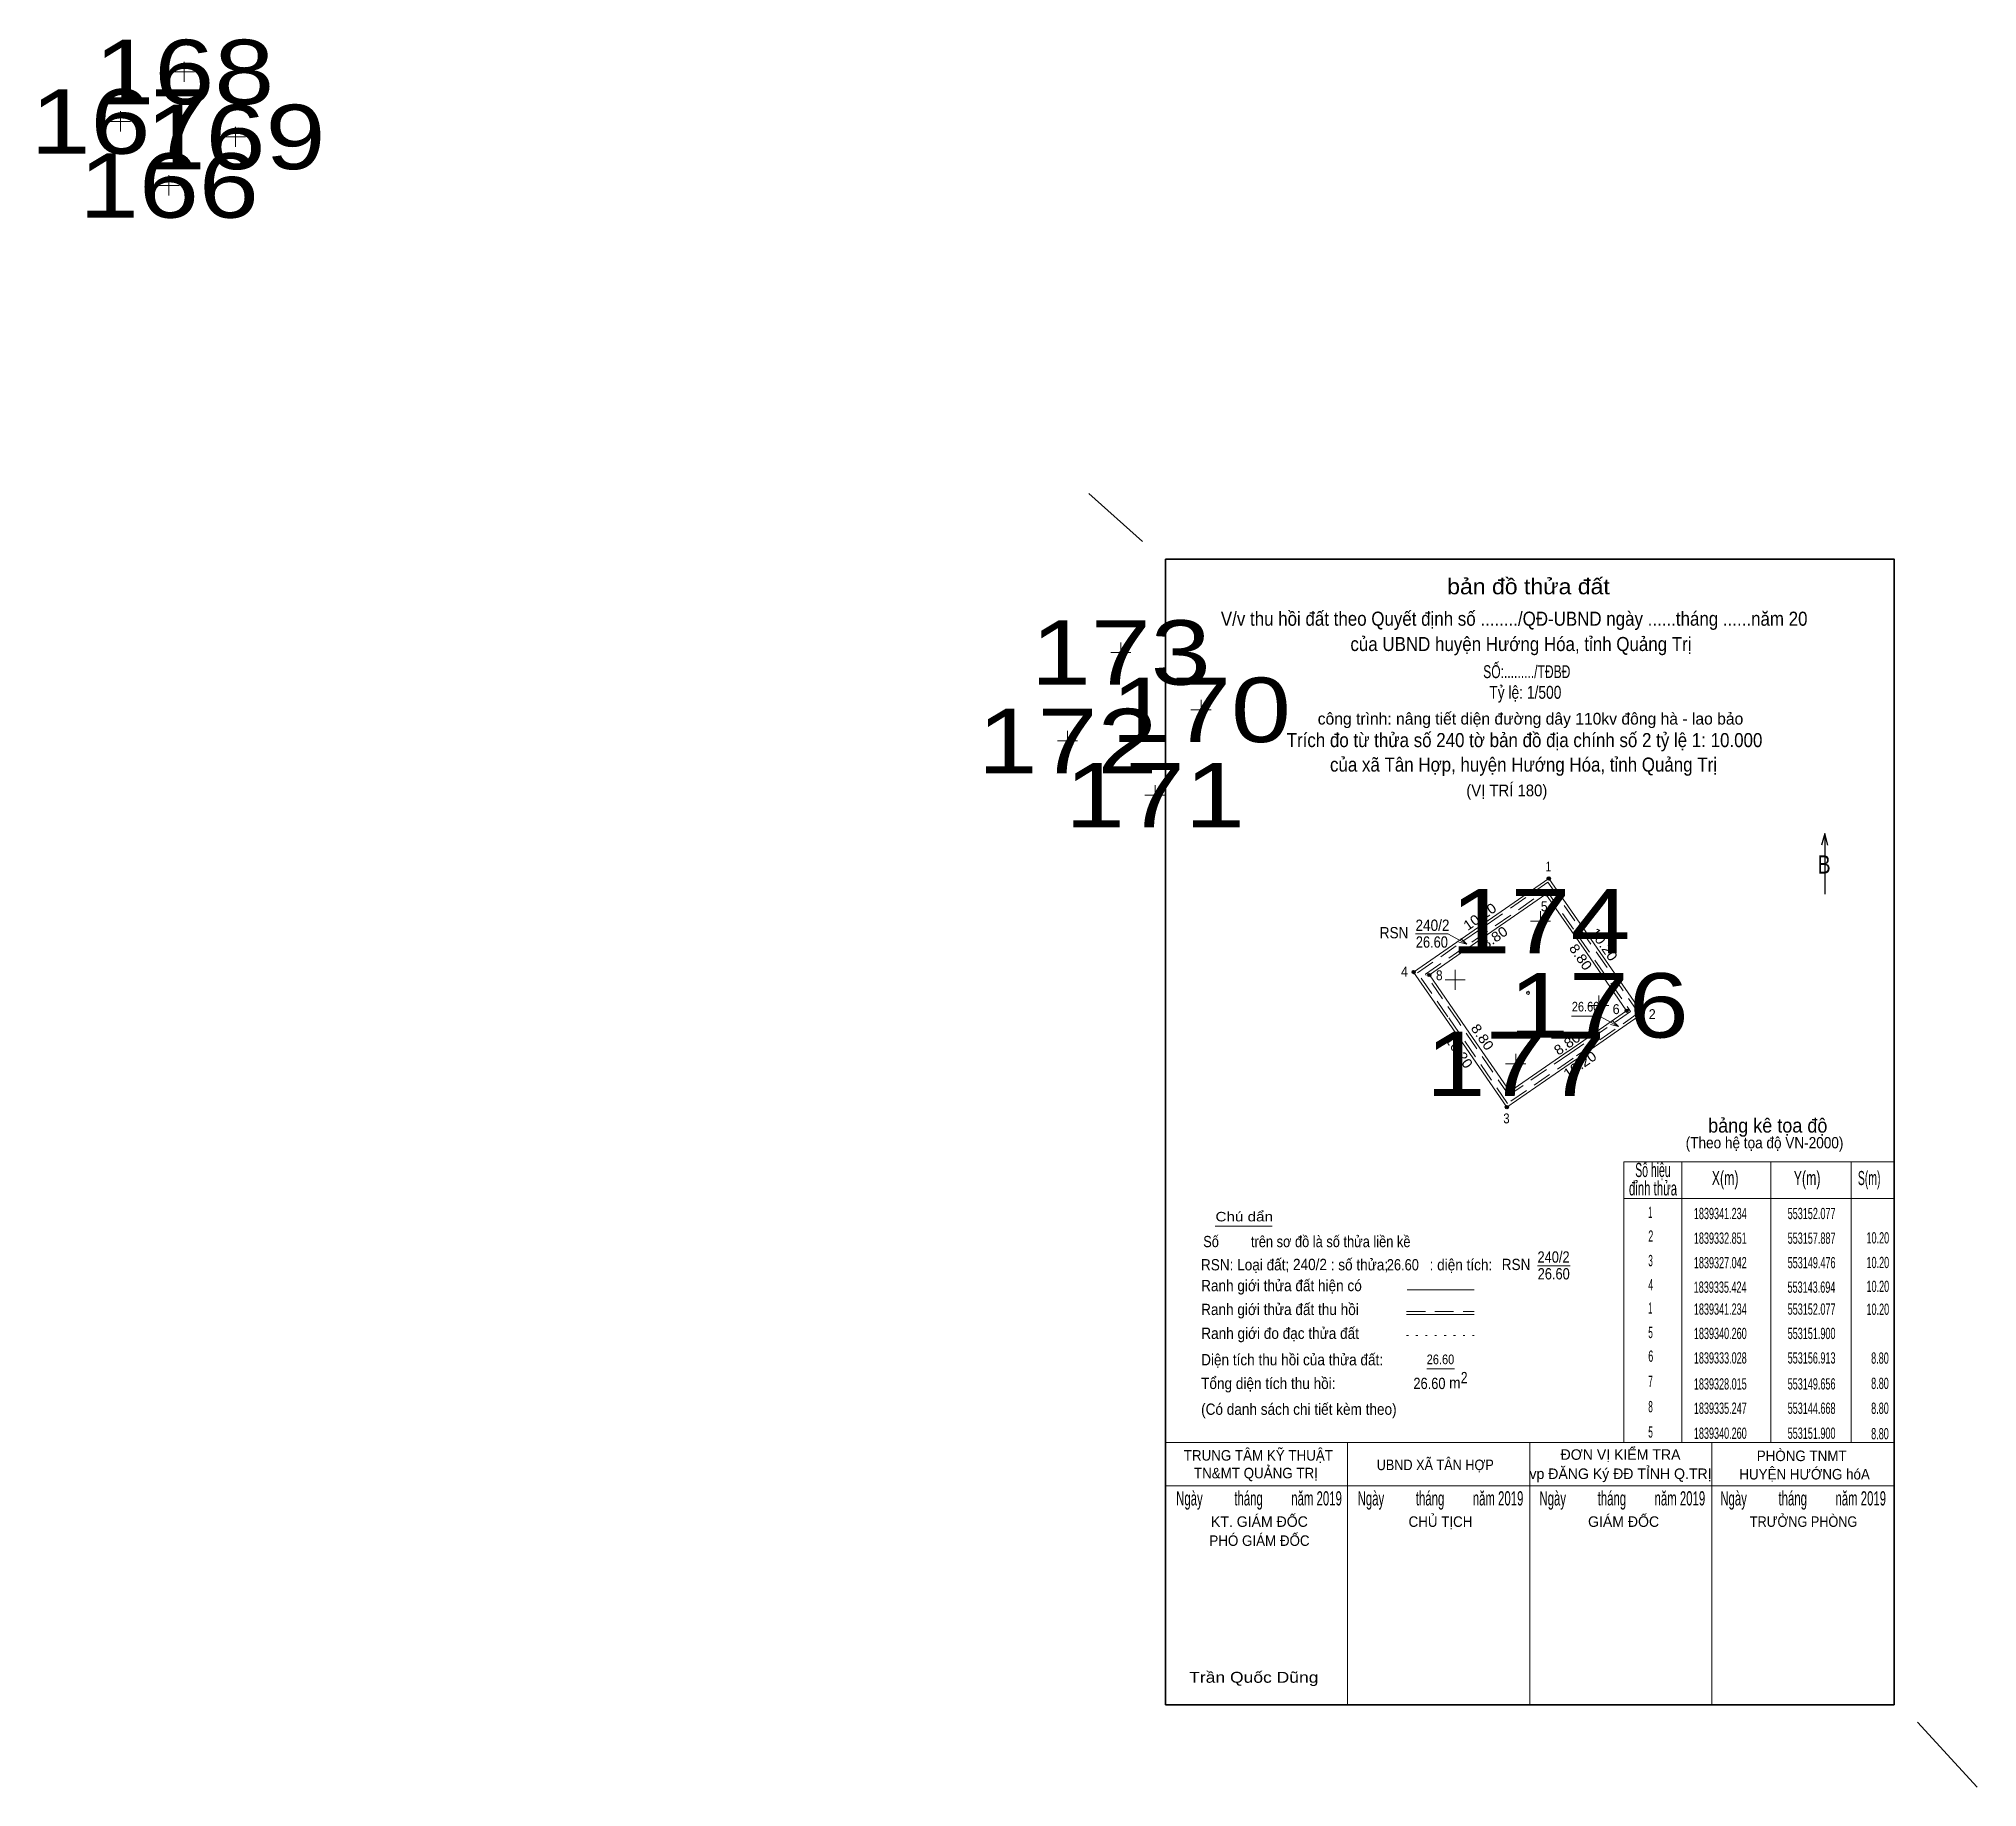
# Model space of a CAD drawing. Header units: metres. Extents: x 552002 to 555993, y 1839285 to 1841227.
# Drawn here: x 553058.4 to 553178.7, y 1839284.9 to 1839393.3 of the extents above; entities that cross this region are included whole.
import ezdxf
from ezdxf.enums import TextEntityAlignment as Align

# ---------------------------------------------------------------- set-up
doc = ezdxf.new("R2010")
doc.units = ezdxf.units.M
doc.header["$LTSCALE"] = 0.39
doc.header["$PDMODE"] = 32
doc.header["$PDSIZE"] = 0.195
doc.linetypes.add('DOTTED', pattern=[1.5, 0.3, -1.2])
doc.linetypes.add('MEDIUM_DASHED', pattern=[4.5, 3, -1.5])
for name, color, linetype, lineweight in [('1', 7, 'Continuous', 25), ('10', 7, 'Continuous', 13), ('11', 7, 'Continuous', 13), ('15', 7, 'Continuous', 13), ('3', 7, 'Continuous', 13), ('6', 7, 'Continuous', 13)]:
    doc.layers.add(name, color=color, linetype=linetype, lineweight=lineweight)
for name, color, linetype in [('12', 7, 'Continuous'), ('16', 7, 'Continuous'), ('63', 7, 'Continuous')]:
    doc.layers.add(name, color=color, linetype=linetype)

msp = doc.modelspace()

# ---------------------------------------------------------------- texts
at = {"layer": '1'}
for s, height, width, p in [('bản đồ thửa đất', 0.9708, 1.1, (553150.82, 1839358.86)), ('(VỊ TRÍ 180)', 0.7265, 0.95, (553149.475, 1839346.33)), ('bảng kê tọa độ', 0.88, 0.95, (553165.665, 1839325.47)), ('(Theo hệ tọa độ VN-2000)', 0.6998, 0.9, (553165.465, 1839324.49)), ('Số hiệu ', 0.88, 0.55, (553158.63, 1839322.71)), ('X(m)', 0.88, 0.65, (553163.02, 1839322.21)), ('Y(m)', 0.88, 0.65, (553168.105, 1839322.21)), ('S(m)', 0.88, 0.55, (553171.955, 1839322.21)), ('đỉnh thửa', 0.88, 0.6, (553158.545, 1839321.57)), ('Chú dẩn', 0.5882, 1.2, (553133.185, 1839319.96)), ('TRUNG TÂM KỸ THUẬT', 0.6525, 0.95, (553134.06, 1839305.12)), ('UBND XÃ TÂN HỢP', 0.6525, 0.9, (553145.035, 1839304.53)), ('PHÒNG TNMT', 0.6525, 0.95, (553167.77, 1839305.09)), (' TN&MT QUẢNG TRỊ', 0.6525, 0.95, (553133.795, 1839304.02)), ('HUYỆN HƯỚNG hóA', 0.6525, 0.95, (553167.95, 1839303.95)), ('CHỦ TỊCH', 0.6525, 0.95, (553145.36, 1839301.01)), ('TRƯỞNG PHÒNG', 0.6525, 0.9, (553167.885, 1839301.01)), ('PHÓ GIÁM ĐỐC', 0.6525, 0.95, (553134.13, 1839299.83)), ('Trần Quốc Dũng', 0.6761, 1.2, (553133.78, 1839291.34))]:
    msp.add_text(s, height=height, dxfattribs=dict(at, width=width)).set_placement(p, align=Align.CENTER)
for s, height, p in [('công trình: nâng tiết diện đường dây 110kv đông hà - lao bảo', 0.7265, (553150.945, 1839350.78)), ('ĐƠN VỊ KIỂM TRA', 0.6525, (553156.53, 1839305.17)), ('vp ĐĂNG Ký ĐĐ TỈNH Q.TRỊ', 0.6525, (553156.53, 1839303.98)), ('KT. GIÁM ĐỐC', 0.6525, (553134.125, 1839301.01)), ('GIÁM ĐỐC', 0.6525, (553156.72, 1839301.01))]:
    msp.add_text(s, height=height, dxfattribs=at).set_placement(p, align=Align.CENTER)
for s, height, width, p in [('B', 1.125, 0.8, (553168.76, 1839341.54)), ('m', 0.6998, 0.9, (553145.9, 1839309.6)), ('2', 0.6998, 0.8, (553146.62, 1839309.92)), ('Ngày          tháng         năm 2019', 0.88, 0.6, (553128.96, 1839302.34)), ('Ngày          tháng         năm 2019', 0.88, 0.6, (553140.22, 1839302.34)), ('Ngày          tháng         năm 2019', 0.88, 0.6, (553151.5, 1839302.34)), ('Ngày          tháng         năm 2019', 0.88, 0.6, (553162.72, 1839302.34))]:
    msp.add_text(s, height=height, dxfattribs=dict(at, width=width)).set_placement(p)
at = {"layer": '12', "width": 1.25}
for s, p in [('168', (553067.425, 1839389.26)), ('167', (553063.465, 1839386.19)), ('169', (553070.605, 1839385.23)), ('166', (553066.475, 1839382.22)), ('173', (553125.525, 1839353.25)), ('170', (553130.505, 1839349.69)), ('172', (553122.225, 1839347.76)), ('171', (553127.645, 1839344.4)), ('174', (553151.565, 1839336.58)), ('176', (553155.185, 1839331.36)), ('177', (553150.025, 1839327.73))]:
    msp.add_text(s, height=4, dxfattribs=at).set_placement(p, align=Align.CENTER)
at = {"layer": '15', "width": 0.85}
for p in [(553154.36, 1839332.98), (553145.36, 1839311.1)]:
    msp.add_text('26.60', height=0.5999, dxfattribs=at).set_placement(p, align=Align.CENTER)
at = {"layer": '16'}
for s, height, width, p in [('RSN', 0.6998, 0.9, (553141.59, 1839337.52)), ('Số         trên sơ đồ là số thửa liền kề', 0.6998, 0.85, (553130.64, 1839318.36)), ('RSN: Loại đất;           : số thửa;           : diện tích:', 0.6998, 0.9, (553130.5, 1839316.92)), ('RSN', 0.6998, 0.9, (553149.16, 1839316.94)), ('Ranh giới thửa đất hiện có', 0.7, 0.9, (553130.51, 1839315.63)), ('Ranh giới thửa đất thu hồi', 0.7, 0.9, (553130.51, 1839314.15)), ('Ranh giới đo đạc thửa đất', 0.7, 0.9, (553130.52, 1839312.67)), ('Diện tích thu hồi của thửa đất:', 0.7, 0.9, (553130.51, 1839311.03)), ('Tổng diện tích thu hồi:', 0.7, 0.9, (553130.51, 1839309.56)), ('(Có danh sách chi tiết kèm theo)', 0.7, 0.9, (553130.51, 1839307.96))]:
    msp.add_text(s, height=height, dxfattribs=dict(at, width=width)).set_placement(p)
at = {"layer": '6'}
for s, width, p in [('SỐ:........./TĐBĐ', 0.7, (553150.715, 1839353.66)), ('Tỷ lệ: 1/500', 0.8, (553150.625, 1839352.38))]:
    msp.add_text(s, height=0.8, dxfattribs=dict(at, width=width)).set_placement(p, align=Align.CENTER)
for s, height, width, p in [('1', 0.6125, 0.75, (553151.88, 1839341.67)), ('240/2', 0.6997, 0.9, (553143.81, 1839337.98)), ('5', 0.6125, 0.9, (553151.59, 1839339.2)), ('4', 0.6125, 0.95, (553142.91, 1839335.15)), ('8', 0.6125, 0.9, (553145.08, 1839334.92)), ('6', 0.6125, 0.95, (553156.04, 1839332.82)), ('2', 0.6125, 0.95, (553158.28, 1839332.51)), ('7', 0.6125, 0.95, (553149.55, 1839328.41)), ('3', 0.6125, 0.85, (553149.26, 1839326.04)), ('1', 0.7, 0.5, (553158.25, 1839320.18)), ('1839341.234', 0.7, 0.6, (553161.08, 1839320.1)), ('553152.077', 0.7, 0.6, (553166.9, 1839320.1)), ('2', 0.7, 0.6, (553158.25, 1839318.7)), ('1839332.851', 0.7, 0.6, (553161.08, 1839318.57)), ('553157.887', 0.7, 0.6, (553166.9, 1839318.57)), ('10.20', 0.7, 0.6, (553171.79, 1839318.59)), ('240/2', 0.6998, 0.9, (553136.21, 1839316.94)), ('240/2', 0.6997, 0.85, (553151.38, 1839317.4)), ('3', 0.7, 0.55, (553158.25, 1839317.18)), ('1839327.042', 0.7, 0.6, (553161.08, 1839317.05)), ('553149.476', 0.7, 0.6, (553166.9, 1839317.05)), ('10.20', 0.7, 0.6, (553171.79, 1839317.06)), ('4', 0.7, 0.6, (553158.25, 1839315.68)), ('1839335.424', 0.7, 0.6, (553161.07, 1839315.53)), ('553143.694', 0.7, 0.6, (553166.89, 1839315.53)), ('10.20', 0.7, 0.6, (553171.79, 1839315.58)), ('1', 0.7, 0.5, (553158.25, 1839314.24)), ('1839341.234', 0.7, 0.6, (553161.08, 1839314.17)), ('553152.077', 0.7, 0.6, (553166.9, 1839314.17)), ('10.20', 0.7, 0.6, (553171.79, 1839314.16)), ('5', 0.7, 0.55, (553158.25, 1839312.72)), ('1839340.260', 0.7, 0.6, (553161.08, 1839312.66)), ('553151.900', 0.7, 0.6, (553166.9, 1839312.66)), ('6', 0.7, 0.6, (553158.25, 1839311.25)), ('1839333.028', 0.7, 0.6, (553161.08, 1839311.14)), ('553156.913', 0.7, 0.6, (553166.9, 1839311.14)), ('8.80', 0.7, 0.6, (553172.08, 1839311.13)), ('26.60', 0.6997, 0.85, (553143.68, 1839309.56)), ('7', 0.7, 0.55, (553158.25, 1839309.69)), ('1839328.015', 0.7, 0.6, (553161.08, 1839309.53)), ('553149.656', 0.7, 0.6, (553166.9, 1839309.53)), ('8.80', 0.7, 0.6, (553172.08, 1839309.56)), ('8', 0.7, 0.55, (553158.25, 1839308.12)), ('1839335.247', 0.7, 0.6, (553161.08, 1839308.02)), ('553144.668', 0.7, 0.6, (553166.9, 1839308.02)), ('8.80', 0.7, 0.6, (553172.08, 1839308.02)), ('5', 0.7, 0.55, (553158.25, 1839306.55)), ('1839340.260', 0.7, 0.6, (553161.08, 1839306.47)), ('553151.900', 0.7, 0.6, (553166.9, 1839306.47)), ('8.80', 0.7, 0.6, (553172.08, 1839306.44))]:
    msp.add_text(s, height=height, dxfattribs=dict(at, width=width)).set_placement(p)
at = {"layer": '6', "width": 0.85}
for p in [(553145.82, 1839336.94), (553144.02, 1839316.92), (553153.38, 1839316.36)]:
    msp.add_text('26.60', height=0.6997, dxfattribs=at).set_placement(p, align=Align.RIGHT)
at = {"layer": '63', "width": 0.9}
for s, p in [('V/v thu hồi đất theo Quyết định số ......../QĐ-UBND ngày ......tháng ......năm 20    ', (553150.515, 1839356.91)), ('     của UBND huyện Hướng Hóa, tỉnh Quảng Trị', (553149.625, 1839355.34)), ('Trích đo từ thửa số 240 tờ bản đồ địa chính số 2 tỷ lệ 1: 10.000', (553150.575, 1839349.38)), ('của xã Tân Hợp, huyện Hướng Hóa, tỉnh Quảng Trị', (553150.51, 1839347.86))]:
    msp.add_text(s, height=0.8719, dxfattribs=at).set_placement(p, align=Align.CENTER)
at = {"layer": '63', "width": 1.1}
for s, rotation, p in [('10.20', 34.728, (553147.9755, 1839338.6115)), ('8.80', 34.728, (553148.8805, 1839337.3072)), ('10.20', 304.728, (553155.2415, 1839336.9645)), ('8.80', 304.728, (553153.8037, 1839336.1845)), ('10.20', 304.728, (553146.2615, 1839330.3045)), ('8.80', 304.728, (553147.7072, 1839331.2195)), ('8.80', 34.728, (553153.3905, 1839330.7272)), ('10.20', 34.728, (553154.1855, 1839329.4215))]:
    msp.add_text(s, height=0.6125, rotation=rotation, dxfattribs=at).set_placement(p, align=Align.CENTER)

# ---------------------------------------------------------------- hatches: boundary and pattern name
at = {"layer": '1'}
for points in [[(553152.1767, 1839341.2343, 1), (553151.9767, 1839341.2343, 1)], [(553152.0001, 1839340.2603, 1), (553151.8001, 1839340.2603, 1)], [(553143.7937, 1839335.4236, 1), (553143.5937, 1839335.4236, 1)], [(553144.7678, 1839335.247, 1), (553144.5678, 1839335.247, 1)], [(553157.0134, 1839333.0279, 1), (553156.8134, 1839333.0279, 1)], [(553157.9875, 1839332.8513, 1), (553157.7875, 1839332.8513, 1)], [(553149.7555, 1839328.0154, 1), (553149.5555, 1839328.0154, 1)], [(553149.5757, 1839327.0419, 1), (553149.3757, 1839327.0419, 1)]]:
    msp.add_hatch(color=256, dxfattribs=at).paths.add_polyline_path(points)

# ---------------------------------------------------------------- linework, layer by layer
msp.add_line((553169.2, 1839344.03), (553169.2, 1839340.25), dxfattribs=at)
at = {"layer": '1', "lineweight": 13}
for p, q in [((553156.74, 1839323.66), (553173.51, 1839323.66)), ((553156.74, 1839323.66), (553156.74, 1839306.25)), ((553160.33, 1839323.66), (553160.33, 1839306.25)), ((553165.85, 1839323.66), (553165.85, 1839306.25)), ((553170.83, 1839323.66), (553170.83, 1839306.25)), ((553156.74, 1839321.38), (553173.51, 1839321.38))]:
    msp.add_line(p, q, dxfattribs=at)
at = {"layer": '1'}
msp.add_lwpolyline([(553169.39, 1839343.3), (553169.2, 1839344.03), (553169, 1839343.3)], dxfattribs=at)
for centre in [(553152.0767, 1839341.2343), (553151.9001, 1839340.2603), (553143.6937, 1839335.4236), (553144.6678, 1839335.247), (553156.9134, 1839333.0279), (553157.8875, 1839332.8513), (553149.6555, 1839328.0154), (553149.4757, 1839327.0419)]:
    msp.add_circle(centre, 0.1, dxfattribs=at)
at = {"layer": '10'}
for p, q in [((553143.3, 1839315.71), (553147.44, 1839315.71)), ((553143.25, 1839314.19), (553147.44, 1839314.19))]:
    msp.add_line(p, q, dxfattribs=at)
at = {"layer": '10', "linetype": 'MEDIUM_DASHED'}
msp.add_line((553143.25, 1839314.36), (553147.44, 1839314.36), dxfattribs=at)
at = {"layer": '10', "linetype": 'DOTTED'}
msp.add_line((553143.25, 1839312.88), (553147.44, 1839312.88), dxfattribs=at)
at = {"layer": '10'}
msp.add_lwpolyline([(553143.69, 1839335.42), (553152.08, 1839341.23), (553157.89, 1839332.85), (553153.7, 1839329.95), (553153.68, 1839329.93), (553149.48, 1839327.04), (553145.68, 1839332.56)], close=True, dxfattribs=at)
at = {"layer": '10', "linetype": 'MEDIUM_DASHED'}
for points in [[(553145.82, 1839332.65), (553143.93, 1839335.38), (553152.03, 1839341), (553157.65, 1839332.89), (553153.6, 1839330.09), (553153.58, 1839330.07), (553149.52, 1839327.28)], [(553144.43, 1839335.29), (553151.94, 1839340.5), (553157.15, 1839332.98), (553153.39, 1839330.38), (553153.38, 1839330.37), (553149.61, 1839327.78), (553146.48, 1839332.33), (553146.48, 1839332.33)]]:
    msp.add_lwpolyline(points, close=True, dxfattribs=at)
at = {"layer": '10'}
for points in [[(553147.17, 1839331.63), (553144.67, 1839335.25), (553148.28, 1839337.75), (553151.9, 1839340.26)], [(553151.9, 1839340.26), (553154.41, 1839336.64), (553156.91, 1839333.03), (553153.3, 1839330.52)], [(553153.28, 1839330.51), (553149.66, 1839328.02), (553147.16, 1839331.64)]]:
    msp.add_lwpolyline(points, dxfattribs=at)
msp.add_point((553150.79, 1839334.14), dxfattribs=at)
at = {"layer": '11'}
for p, q in [((553067.42, 1839390.64), (553067.42, 1839391.89)), ((553068.05, 1839391.27), (553066.8, 1839391.27)), ((553064.09, 1839388.19), (553062.84, 1839388.19)), ((553063.47, 1839387.57), (553063.47, 1839388.82)), ((553071.23, 1839387.23), (553069.98, 1839387.23)), ((553070.61, 1839386.61), (553070.61, 1839387.85)), ((553066.47, 1839383.6), (553066.47, 1839384.85)), ((553067.1, 1839384.22), (553065.85, 1839384.22)), ((553125.52, 1839354.62), (553125.52, 1839355.87)), ((553126.15, 1839355.25), (553124.9, 1839355.25)), ((553130.51, 1839351.06), (553130.51, 1839352.31)), ((553131.13, 1839351.69), (553129.88, 1839351.69)), ((553122.85, 1839349.76), (553121.6, 1839349.76)), ((553122.22, 1839349.13), (553122.22, 1839350.38)), ((553128.27, 1839346.4), (553127.02, 1839346.4)), ((553127.65, 1839345.77), (553127.65, 1839347.02)), ((553151.56, 1839337.95), (553151.56, 1839339.2)), ((553152.19, 1839338.58), (553150.94, 1839338.58)), ((553146.28, 1839334.32), (553146.28, 1839335.57)), ((553146.9, 1839334.94), (553145.65, 1839334.94)), ((553155.18, 1839332.73), (553155.18, 1839333.98)), ((553155.8, 1839333.36), (553154.56, 1839333.36)), ((553150.03, 1839329.1), (553150.03, 1839330.35)), ((553150.65, 1839329.73), (553149.4, 1839329.73))]:
    msp.add_line(p, q, dxfattribs=at)
at = {"layer": '15'}
for p, q in [((553153.49, 1839332.68), (553155.23, 1839332.68)), ((553144.51, 1839310.81), (553146.22, 1839310.81))]:
    msp.add_line(p, q, dxfattribs=at)
at = {"layer": '3'}
for p, q in [((553143.8, 1839337.8), (553145.83, 1839337.8)), ((553151.37, 1839317.21), (553153.4, 1839317.21))]:
    msp.add_line(p, q, dxfattribs=at)
at = {"layer": '6'}
for p, q in [((553126.87, 1839362.14), (553123.54, 1839365.11)), ((553147, 1839337.16), (553145.82, 1839337.79)), ((553156.41, 1839332.05), (553155.23, 1839332.68)), ((553131.39, 1839319.66), (553134.92, 1839319.66)), ((553131.39, 1839319.66), (553134.92, 1839319.66)), ((553128.3, 1839309.58), (553128.3, 1839289.98)), ((553128.3, 1839309.58), (553128.3, 1839289.98)), ((553128.3, 1839306.25), (553173.51, 1839306.25)), ((553139.6, 1839306.25), (553139.6, 1839289.98)), ((553150.9, 1839306.25), (553150.9, 1839289.98)), ((553162.2, 1839306.25), (553162.2, 1839289.98)), ((553173.51, 1839303.55), (553128.3, 1839303.55)), ((553173.51, 1839303.55), (553173.51, 1839289.98)), ((553174.95, 1839288.89), (553178.66, 1839284.86))]:
    msp.add_line(p, q, dxfattribs=at)
at = {"layer": '6', "lineweight": 35}
msp.add_lwpolyline([(553173.51, 1839289.98), (553128.3, 1839289.98), (553128.3, 1839361.03), (553173.51, 1839361.03)], close=True, dxfattribs=at)
at = {"layer": '6'}
for points in [[(553146.62, 1839337.5), (553147, 1839337.16), (553146.5, 1839337.28)], [(553156.03, 1839332.4), (553156.41, 1839332.05), (553155.91, 1839332.18)]]:
    msp.add_lwpolyline(points, dxfattribs=at)

msp.set_redraw_order([(e.dxf.handle, doc.entitydb.next_handle()) for e in msp.query("TEXT MTEXT ATTDEF DIMENSION ARC_DIMENSION")])  # texts and dimensions are drawn at this point

doc.saveas('drawing.dxf')
